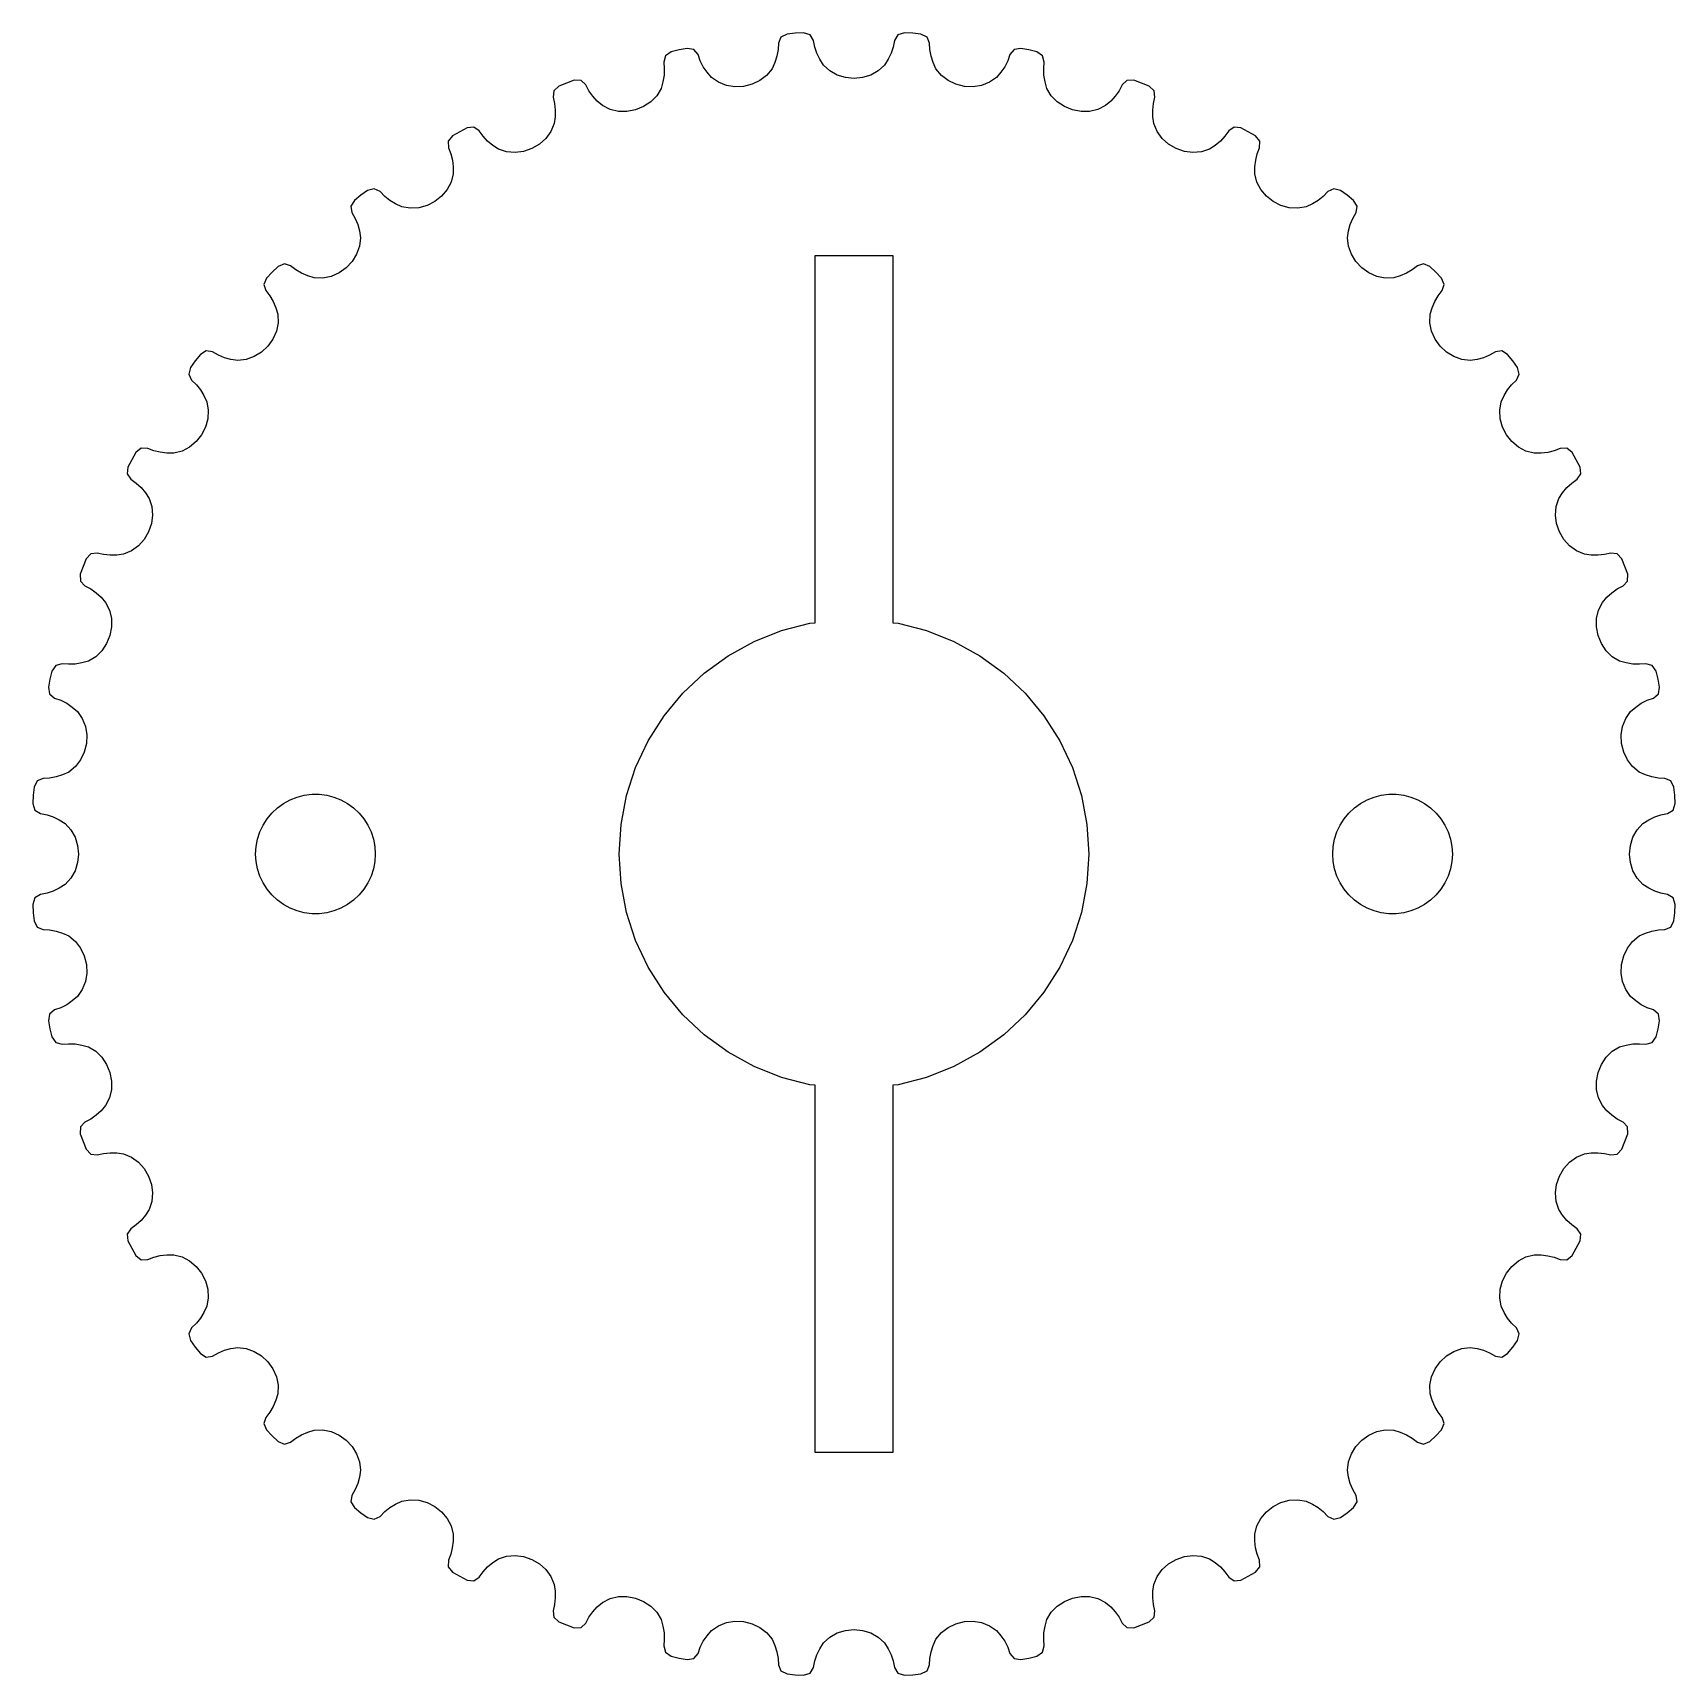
# Model space of a CAD drawing. Header units: metres. Extents: x -13.7 to 13.7, y -13.7 to 13.7.
import ezdxf

# ---------------------------------------------------------------- set-up
doc = ezdxf.new("R2010")
doc.units = ezdxf.units.M

msp = doc.modelspace()

# ---------------------------------------------------------------- linework, layer by layer
for p, q in [((-0.842632, 13.724), (-0.98103, 13.7166)), ((-0.734602, 13.6883), (-0.842632, 13.724)), ((0.842637, 13.724), (0.734741, 13.6883)), ((0.98103, 13.7166), (0.842637, 13.724)), ((-2.78719, 13.4644), (-2.92312, 13.4374)), ((-2.67517, 13.4444), (-2.78719, 13.4644)), ((-1.26328, 13.5532), (-1.27004, 13.4432)), ((-1.22079, 13.6535), (-1.26328, 13.5532)), ((-1.11907, 13.7042), (-1.22079, 13.6535)), ((-0.98103, 13.7166), (-1.11907, 13.7042)), ((-0.67839, 13.595), (-0.734602, 13.6883)), ((-0.656002, 13.4871), (-0.67839, 13.595)), ((-0.620396, 13.3825), (-0.656002, 13.4871)), ((0.656054, 13.4871), (0.620551, 13.3825)), ((0.67839, 13.595), (0.656054, 13.4871)), ((0.734741, 13.6883), (0.67839, 13.595)), ((1.11908, 13.7042), (0.98103, 13.7166)), ((1.22092, 13.6535), (1.11908, 13.7042)), ((1.26328, 13.5532), (1.22092, 13.6535)), ((1.27009, 13.4432), (1.26328, 13.5532)), ((2.78719, 13.4644), (2.67531, 13.4444)), ((2.92312, 13.4374), (2.78719, 13.4644)), ((-3.15146, 13.3408), (-3.17924, 13.2354)), ((-3.17924, 13.2354), (-3.17028, 13.1256)), ((-3.058, 13.4055), (-3.15146, 13.3408)), ((-2.92312, 13.4374), (-3.058, 13.4055)), ((-2.60626, 13.3601), (-2.67517, 13.4444)), ((-2.56874, 13.2565), (-2.60626, 13.3601)), ((-2.5186, 13.158), (-2.56874, 13.2565)), ((-1.32365, 13.228), (-1.36974, 13.1244)), ((-1.29029, 13.3346), (-1.32365, 13.228)), ((-1.27004, 13.4432), (-1.29029, 13.3346)), ((-0.572193, 13.2818), (-0.620396, 13.3825)), ((-0.512002, 13.1858), (-0.572193, 13.2818)), ((-0.406169, 13.0886), (-0.512002, 13.1858)), ((0.512002, 13.1858), (0.406169, 13.0886)), ((0.572367, 13.2818), (0.512002, 13.1858)), ((0.620551, 13.3825), (0.572367, 13.2818)), ((1.29044, 13.3345), (1.27009, 13.4432)), ((1.32382, 13.228), (1.29044, 13.3345)), ((1.36974, 13.1244), (1.32382, 13.228)), ((2.56879, 13.2565), (2.51876, 13.1579)), ((2.60626, 13.3601), (2.56879, 13.2565)), ((2.67531, 13.4444), (2.60626, 13.3601)), ((3.058, 13.4055), (2.92312, 13.4374)), ((3.1516, 13.3408), (3.058, 13.4055)), ((3.17924, 13.2354), (3.1516, 13.3408)), ((3.17033, 13.1256), (3.17924, 13.2354)), ((-4.675, 12.9307), (-4.8057, 12.8846)), ((-4.56129, 12.9269), (-4.675, 12.9307)), ((-4.48106, 12.8532), (-4.56129, 12.9269)), ((-3.19272, 12.905), (-3.2236, 12.7959)), ((-3.17486, 13.0152), (-3.19272, 12.905)), ((-3.17028, 13.1256), (-3.17486, 13.0152)), ((-2.45656, 13.0651), (-2.5186, 13.158)), ((-2.38332, 12.9787), (-2.45656, 13.0651)), ((-2.26474, 12.8976), (-2.38332, 12.9787)), ((-1.57391, 12.9258), (-1.70378, 12.864)), ((-1.46067, 13.0132), (-1.57391, 12.9258)), ((-1.36974, 13.1244), (-1.46067, 13.0132)), ((-0.281651, 13.0182), (-0.406169, 13.0886)), ((-0.144294, 12.9755), (-0.281651, 13.0182)), ((0, 12.9611), (-0.144294, 12.9755)), ((0.144294, 12.9755), (0, 12.9611)), ((0.281651, 13.0182), (0.144294, 12.9755)), ((0.406169, 13.0886), (0.281651, 13.0182)), ((1.46067, 13.0132), (1.36974, 13.1244)), ((1.57391, 12.9258), (1.46067, 13.0132)), ((1.70378, 12.864), (1.57391, 12.9258)), ((2.38332, 12.9787), (2.26474, 12.8976)), ((2.45673, 13.0651), (2.38332, 12.9787)), ((2.51876, 13.1579), (2.45673, 13.0651)), ((3.17501, 13.0152), (3.17033, 13.1256)), ((3.19289, 12.905), (3.17501, 13.0152)), ((3.2236, 12.7959), (3.19289, 12.905)), ((4.56142, 12.9268), (4.48106, 12.8532)), ((4.67501, 12.9307), (4.56142, 12.9268)), ((4.8057, 12.8846), (4.67501, 12.9307)), ((-5.01798, 12.7565), (-5.03048, 12.6483)), ((-5.03048, 12.6483), (-5.00598, 12.5408)), ((-4.93467, 12.8338), (-5.01798, 12.7565)), ((-4.8057, 12.8846), (-4.93467, 12.8338)), ((-4.42919, 12.756), (-4.48106, 12.8532)), ((-4.36554, 12.6656), (-4.42919, 12.756)), ((-4.29092, 12.5826), (-4.36554, 12.6656)), ((-3.29777, 12.6729), (-3.39742, 12.5703)), ((-3.2236, 12.7959), (-3.29777, 12.6729)), ((-2.13147, 12.8457), (-2.26474, 12.8976)), ((-1.98943, 12.8229), (-2.13147, 12.8457)), ((-1.84455, 12.8291), (-1.98943, 12.8229)), ((-1.70378, 12.864), (-1.84455, 12.8291)), ((1.84455, 12.8291), (1.70378, 12.864)), ((1.98943, 12.8229), (1.84455, 12.8291)), ((2.13147, 12.8457), (1.98943, 12.8229)), ((2.26474, 12.8976), (2.13147, 12.8457)), ((3.29777, 12.6729), (3.2236, 12.7959)), ((3.39742, 12.5703), (3.29777, 12.6729)), ((4.36569, 12.6655), (4.29109, 12.5825)), ((4.42924, 12.756), (4.36569, 12.6655)), ((4.48106, 12.8532), (4.42924, 12.756)), ((4.93468, 12.8338), (4.8057, 12.8846)), ((5.01811, 12.7565), (4.93468, 12.8338)), ((5.00603, 12.5408), (5.03048, 12.6483)), ((5.03048, 12.6483), (5.01811, 12.7565)), ((-5.00598, 12.5408), (-4.9948, 12.4309)), ((-4.9948, 12.4309), (-4.9968, 12.3193)), ((-4.20612, 12.5074), (-4.29092, 12.5826)), ((-4.0772, 12.444), (-4.20612, 12.5074)), ((-3.93791, 12.4116), (-4.0772, 12.444)), ((-3.79407, 12.4092), (-3.93791, 12.4116)), ((-3.65155, 12.436), (-3.79407, 12.4092)), ((-3.51717, 12.4905), (-3.65155, 12.436)), ((-3.39742, 12.5703), (-3.51717, 12.4905)), ((3.51717, 12.4905), (3.39742, 12.5703)), ((3.65155, 12.436), (3.51717, 12.4905)), ((3.79407, 12.4092), (3.65155, 12.436)), ((3.93791, 12.4116), (3.79407, 12.4092)), ((4.0772, 12.444), (3.93791, 12.4116)), ((4.20612, 12.5074), (4.0772, 12.444)), ((4.29109, 12.5825), (4.20612, 12.5074)), ((4.99494, 12.4308), (5.00603, 12.5408)), ((4.99696, 12.3192), (4.99494, 12.4308)), ((-6.46765, 12.1338), (-6.59046, 12.0695)), ((-6.35455, 12.1462), (-6.46765, 12.1338)), ((-6.26465, 12.0846), (-6.35455, 12.1462)), ((-6.19947, 11.9958), (-6.26465, 12.0846)), ((-5.01184, 12.2069), (-5.06774, 12.0745)), ((-4.9968, 12.3193), (-5.01184, 12.2069)), ((5.01184, 12.2069), (4.99696, 12.3192)), ((5.06774, 12.0745), (5.01184, 12.2069)), ((6.26465, 12.0846), (6.19951, 11.9958)), ((6.35467, 12.1461), (6.26465, 12.0846)), ((6.46765, 12.1338), (6.35467, 12.1461)), ((6.59046, 12.0695), (6.46765, 12.1338)), ((-6.71089, 12.0009), (-6.78235, 11.9126)), ((-6.78235, 11.9126), (-6.77931, 11.8036)), ((-6.77931, 11.8036), (-6.73977, 11.7008)), ((-6.59046, 12.0695), (-6.71089, 12.0009)), ((-6.12361, 11.9154), (-6.19947, 11.9958)), ((-6.03793, 11.8438), (-6.12361, 11.9154)), ((-5.9433, 11.7815), (-6.03793, 11.8438)), ((-5.25896, 11.8629), (-5.38422, 11.7898)), ((-5.15178, 11.9588), (-5.25896, 11.8629)), ((-5.06774, 12.0745), (-5.15178, 11.9588)), ((5.15178, 11.9588), (5.06774, 12.0745)), ((5.25896, 11.8629), (5.15178, 11.9588)), ((5.38422, 11.7898), (5.25896, 11.8629)), ((6.03809, 11.8438), (5.9433, 11.7815)), ((6.12375, 11.9153), (6.03809, 11.8438)), ((6.19951, 11.9958), (6.12375, 11.9153)), ((6.7109, 12.0009), (6.59046, 12.0695)), ((6.78247, 11.9125), (6.7109, 12.0009)), ((6.73982, 11.7007), (6.77931, 11.8036)), ((6.77931, 11.8036), (6.78247, 11.9125)), ((-6.73977, 11.7008), (-6.71306, 11.5935)), ((-6.71306, 11.5935), (-6.69916, 11.4828)), ((-5.80667, 11.7371), (-5.9433, 11.7815)), ((-5.66417, 11.7248), (-5.80667, 11.7371)), ((-5.52147, 11.743), (-5.66417, 11.7248)), ((-5.38422, 11.7898), (-5.52147, 11.743)), ((5.52147, 11.743), (5.38422, 11.7898)), ((5.66417, 11.7248), (5.52147, 11.743)), ((5.80667, 11.7371), (5.66417, 11.7248)), ((5.9433, 11.7815), (5.80667, 11.7371)), ((6.69931, 11.4827), (6.71319, 11.5935)), ((6.71319, 11.5935), (6.73982, 11.7007)), ((-6.69804, 11.3694), (-6.73454, 11.2304)), ((-6.69916, 11.4828), (-6.69804, 11.3694)), ((6.69804, 11.3694), (6.69931, 11.4827)), ((6.73454, 11.2304), (6.69804, 11.3694)), ((-8.24105, 11.0088), (-8.3505, 10.9237)), ((-8.12863, 11.0898), (-8.24105, 11.0088)), ((-8.01845, 11.1182), (-8.12863, 11.0898)), ((-7.92071, 11.0701), (-8.01845, 11.1182)), ((-7.84354, 10.9914), (-7.92071, 11.0701)), ((-7.75702, 10.9226), (-7.84354, 10.9914)), ((-6.89369, 10.9937), (-7.00728, 10.9035)), ((-6.80126, 11.1039), (-6.89369, 10.9937)), ((-6.73454, 11.2304), (-6.80126, 11.1039)), ((6.80126, 11.1039), (6.73454, 11.2304)), ((6.89369, 10.9937), (6.80126, 11.1039)), ((7.00728, 10.9035), (6.89369, 10.9937)), ((7.84359, 10.9914), (7.75715, 10.9225)), ((7.92071, 11.0701), (7.84359, 10.9914)), ((8.01856, 11.1181), (7.92071, 11.0701)), ((8.12863, 11.0898), (8.01856, 11.1181)), ((8.24105, 11.0088), (8.12863, 11.0898)), ((8.3505, 10.9237), (8.24105, 11.0088)), ((-8.3505, 10.9237), (-8.40866, 10.8261)), ((-8.40866, 10.8261), (-8.39014, 10.7187)), ((-8.39014, 10.7187), (-8.33636, 10.6225)), ((-7.66203, 10.864), (-7.75702, 10.9226)), ((-7.55949, 10.8158), (-7.66203, 10.864)), ((-7.41793, 10.7912), (-7.55949, 10.8158)), ((-7.27514, 10.7994), (-7.41793, 10.7912)), ((-7.13647, 10.8377), (-7.27514, 10.7994)), ((-7.00728, 10.9035), (-7.13647, 10.8377)), ((7.13647, 10.8377), (7.00728, 10.9035)), ((7.27514, 10.7994), (7.13647, 10.8377)), ((7.41793, 10.7912), (7.27514, 10.7994)), ((7.55949, 10.8158), (7.41793, 10.7912)), ((7.66217, 10.8639), (7.55949, 10.8158)), ((7.75715, 10.9225), (7.66217, 10.8639)), ((8.3364, 10.6225), (8.39014, 10.7187)), ((8.40876, 10.826), (8.3505, 10.9237)), ((8.39014, 10.7187), (8.40876, 10.826)), ((-8.33636, 10.6225), (-8.29467, 10.5202)), ((-8.29467, 10.5202), (-8.26514, 10.4125)), ((8.26527, 10.4124), (8.29478, 10.5201)), ((8.29478, 10.5201), (8.3364, 10.6225)), ((-8.26425, 10.1577), (-8.31228, 10.023)), ((-8.26514, 10.4125), (-8.2479, 10.3004)), ((-8.2479, 10.3004), (-8.26425, 10.1577)), ((8.2479, 10.3004), (8.26527, 10.4124)), ((8.26425, 10.1577), (8.2479, 10.3004)), ((8.31228, 10.023), (8.26425, 10.1577)), ((-8.38809, 9.90072), (-8.48769, 9.79532)), ((-8.31228, 10.023), (-8.38809, 9.90072)), ((-0.65, 3.86627), (-0.65, 10)), ((-0.65, 10), (0.65, 10)), ((0.65, 10), (0.65, 3.86627)), ((8.38809, 9.90072), (8.31228, 10.023)), ((8.48769, 9.79532), (8.38809, 9.90072)), ((-9.82011, 9.62414), (-9.86378, 9.51922)), ((-9.72387, 9.72387), (-9.82011, 9.62414)), ((-9.62414, 9.82011), (-9.72387, 9.72387)), ((-9.51911, 9.86387), (-9.62414, 9.82011)), ((-9.41553, 9.83016), (-9.51911, 9.86387)), ((-9.32795, 9.76328), (-9.41553, 9.83016)), ((-9.23251, 9.70752), (-9.32795, 9.76328)), ((-9.13014, 9.66298), (-9.23251, 9.70752)), ((-9.02179, 9.62985), (-9.13014, 9.66298)), ((-8.87818, 9.62573), (-9.02179, 9.62985)), ((-8.738, 9.65409), (-8.87818, 9.62573)), ((-8.60619, 9.71173), (-8.738, 9.65409)), ((-8.48769, 9.79532), (-8.60619, 9.71173)), ((8.60619, 9.71173), (8.48769, 9.79532)), ((8.738, 9.65409), (8.60619, 9.71173)), ((8.87818, 9.62573), (8.738, 9.65409)), ((9.02179, 9.62985), (8.87818, 9.62573)), ((9.13027, 9.66287), (9.02179, 9.62985)), ((9.23263, 9.70741), (9.13027, 9.66287)), ((9.32799, 9.76325), (9.23263, 9.70741)), ((9.41553, 9.83016), (9.32799, 9.76325)), ((9.51922, 9.86378), (9.41553, 9.83016)), ((9.62414, 9.82011), (9.51922, 9.86378)), ((9.72387, 9.72387), (9.62414, 9.82011)), ((9.82011, 9.62414), (9.72387, 9.72387)), ((9.86387, 9.51911), (9.82011, 9.62414)), ((-9.86378, 9.51922), (-9.83016, 9.41553)), ((-9.83016, 9.41553), (-9.76325, 9.32799)), ((9.76328, 9.32795), (9.83016, 9.41553)), ((9.83016, 9.41553), (9.86387, 9.51911)), ((-9.76325, 9.32799), (-9.70741, 9.23263)), ((-9.70741, 9.23263), (-9.66287, 9.13027)), ((-9.66287, 9.13027), (-9.62985, 9.02179)), ((9.62985, 9.02179), (9.66298, 9.13014)), ((9.66298, 9.13014), (9.70752, 9.23251)), ((9.70752, 9.23251), (9.76328, 9.32795)), ((-9.62573, 8.87818), (-9.65409, 8.738)), ((-9.62985, 9.02179), (-9.62573, 8.87818)), ((9.62573, 8.87818), (9.62985, 9.02179)), ((9.65409, 8.738), (9.62573, 8.87818)), ((-9.71173, 8.60619), (-9.79532, 8.48769)), ((-9.65409, 8.738), (-9.71173, 8.60619)), ((9.71173, 8.60619), (9.65409, 8.738)), ((9.79532, 8.48769), (9.71173, 8.60619)), ((-11.0088, 8.24105), (-11.0898, 8.12863)), ((-10.9237, 8.3505), (-11.0088, 8.24105)), ((-10.826, 8.40876), (-10.9237, 8.3505)), ((-10.7187, 8.39014), (-10.826, 8.40876)), ((-10.6225, 8.3364), (-10.7187, 8.39014)), ((-10.5201, 8.29478), (-10.6225, 8.3364)), ((-10.4124, 8.26527), (-10.5201, 8.29478)), ((-10.3004, 8.2479), (-10.4124, 8.26527)), ((-10.1577, 8.26425), (-10.3004, 8.2479)), ((-10.023, 8.31228), (-10.1577, 8.26425)), ((-9.90072, 8.38809), (-10.023, 8.31228)), ((-9.79532, 8.48769), (-9.90072, 8.38809)), ((9.90072, 8.38809), (9.79532, 8.48769)), ((10.023, 8.31228), (9.90072, 8.38809)), ((10.1577, 8.26425), (10.023, 8.31228)), ((10.3004, 8.2479), (10.1577, 8.26425)), ((10.4125, 8.26514), (10.3004, 8.2479)), ((10.5202, 8.29467), (10.4125, 8.26514)), ((10.6225, 8.33636), (10.5202, 8.29467)), ((10.7187, 8.39014), (10.6225, 8.33636)), ((10.8261, 8.40866), (10.7187, 8.39014)), ((10.9237, 8.3505), (10.8261, 8.40866)), ((11.0088, 8.24105), (10.9237, 8.3505)), ((11.0898, 8.12863), (11.0088, 8.24105)), ((-11.0898, 8.12863), (-11.1181, 8.01856)), ((-11.1181, 8.01856), (-11.0701, 7.92071)), ((11.0701, 7.92071), (11.1182, 8.01845)), ((11.1182, 8.01845), (11.0898, 8.12863)), ((-11.0701, 7.92071), (-10.9914, 7.84359)), ((-10.9914, 7.84359), (-10.9225, 7.75715)), ((-10.9225, 7.75715), (-10.8639, 7.66217)), ((10.864, 7.66203), (10.9226, 7.75702)), ((10.9226, 7.75702), (10.9914, 7.84354)), ((10.9914, 7.84354), (11.0701, 7.92071)), ((-10.8639, 7.66217), (-10.8158, 7.55949)), ((-10.8158, 7.55949), (-10.7912, 7.41793)), ((-10.7912, 7.41793), (-10.7994, 7.27514)), ((10.7912, 7.41793), (10.8158, 7.55949)), ((10.7994, 7.27514), (10.7912, 7.41793)), ((10.8158, 7.55949), (10.864, 7.66203)), ((-10.7994, 7.27514), (-10.8377, 7.13647)), ((10.8377, 7.13647), (10.7994, 7.27514)), ((-10.9937, 6.89369), (-11.1039, 6.80126)), ((-10.9035, 7.00728), (-10.9937, 6.89369)), ((-10.8377, 7.13647), (-10.9035, 7.00728)), ((10.9035, 7.00728), (10.8377, 7.13647)), ((10.9937, 6.89369), (10.9035, 7.00728)), ((11.1039, 6.80126), (10.9937, 6.89369)), ((-12.0695, 6.59046), (-12.1338, 6.46765)), ((-12.0009, 6.7109), (-12.0695, 6.59046)), ((-11.9125, 6.78247), (-12.0009, 6.7109)), ((-11.8036, 6.77931), (-11.9125, 6.78247)), ((-11.7007, 6.73982), (-11.8036, 6.77931)), ((-11.5935, 6.71319), (-11.7007, 6.73982)), ((-11.4827, 6.69931), (-11.5935, 6.71319)), ((-11.3694, 6.69804), (-11.4827, 6.69931)), ((-11.2304, 6.73454), (-11.3694, 6.69804)), ((-11.1039, 6.80126), (-11.2304, 6.73454)), ((11.2304, 6.73454), (11.1039, 6.80126)), ((11.3694, 6.69804), (11.2304, 6.73454)), ((11.4828, 6.69916), (11.3694, 6.69804)), ((11.5935, 6.71306), (11.4828, 6.69916)), ((11.7008, 6.73977), (11.5935, 6.71306)), ((11.8036, 6.77931), (11.7008, 6.73977)), ((11.9126, 6.78235), (11.8036, 6.77931)), ((12.0009, 6.71089), (11.9126, 6.78235)), ((12.0695, 6.59046), (12.0009, 6.71089)), ((12.1338, 6.46765), (12.0695, 6.59046)), ((-12.1338, 6.46765), (-12.1461, 6.35467)), ((-12.1461, 6.35467), (-12.0846, 6.26465)), ((12.0846, 6.26465), (12.1462, 6.35455)), ((12.1462, 6.35455), (12.1338, 6.46765)), ((-12.0846, 6.26465), (-11.9958, 6.19951)), ((-11.9958, 6.19951), (-11.9153, 6.12375)), ((-11.9153, 6.12375), (-11.8438, 6.03809)), ((11.8438, 6.03793), (11.9154, 6.12361)), ((11.9154, 6.12361), (11.9958, 6.19947)), ((11.9958, 6.19947), (12.0846, 6.26465)), ((-11.8438, 6.03809), (-11.7815, 5.9433)), ((-11.7815, 5.9433), (-11.7371, 5.80667)), ((-11.7371, 5.80667), (-11.7248, 5.66417)), ((11.7248, 5.66417), (11.7371, 5.80667)), ((11.7371, 5.80667), (11.7815, 5.9433)), ((11.7815, 5.9433), (11.8438, 6.03793)), ((-11.743, 5.52147), (-11.7898, 5.38422)), ((-11.7248, 5.66417), (-11.743, 5.52147)), ((11.743, 5.52147), (11.7248, 5.66417)), ((11.7898, 5.38422), (11.743, 5.52147)), ((-11.8629, 5.25896), (-11.9588, 5.15178)), ((-11.7898, 5.38422), (-11.8629, 5.25896)), ((11.8629, 5.25896), (11.7898, 5.38422)), ((11.9588, 5.15178), (11.8629, 5.25896)), ((-12.7565, 5.01811), (-12.8338, 4.93468)), ((-12.6483, 5.03048), (-12.7565, 5.01811)), ((-12.5408, 5.00603), (-12.6483, 5.03048)), ((-12.4308, 4.99494), (-12.5408, 5.00603)), ((-12.3192, 4.99696), (-12.4308, 4.99494)), ((-12.2069, 5.01184), (-12.3192, 4.99696)), ((-12.0745, 5.06774), (-12.2069, 5.01184)), ((-11.9588, 5.15178), (-12.0745, 5.06774)), ((12.0745, 5.06774), (11.9588, 5.15178)), ((12.2069, 5.01184), (12.0745, 5.06774)), ((12.3193, 4.9968), (12.2069, 5.01184)), ((12.4309, 4.9948), (12.3193, 4.9968)), ((12.5408, 5.00598), (12.4309, 4.9948)), ((12.6483, 5.03048), (12.5408, 5.00598)), ((12.7565, 5.01798), (12.6483, 5.03048)), ((12.8338, 4.93467), (12.7565, 5.01798)), ((-12.8846, 4.8057), (-12.9307, 4.67501)), ((-12.9307, 4.67501), (-12.9268, 4.56142)), ((-12.8338, 4.93468), (-12.8846, 4.8057)), ((12.8846, 4.8057), (12.8338, 4.93467)), ((12.9307, 4.675), (12.8846, 4.8057)), ((12.9269, 4.56129), (12.9307, 4.675)), ((-12.9268, 4.56142), (-12.8532, 4.48106)), ((-12.8532, 4.48106), (-12.756, 4.42924)), ((-12.756, 4.42924), (-12.6655, 4.36569)), ((12.6656, 4.36554), (12.756, 4.42919)), ((12.756, 4.42919), (12.8532, 4.48106)), ((12.8532, 4.48106), (12.9269, 4.56129)), ((-12.6655, 4.36569), (-12.5825, 4.29109)), ((-12.5825, 4.29109), (-12.5074, 4.20612)), ((-12.5074, 4.20612), (-12.444, 4.0772)), ((12.444, 4.0772), (12.5074, 4.20612)), ((12.5074, 4.20612), (12.5826, 4.29092)), ((12.5826, 4.29092), (12.6656, 4.36554)), ((-12.444, 4.0772), (-12.4116, 3.93791)), ((-12.4116, 3.93791), (-12.4092, 3.79407)), ((-1.21289, 3.7329), (-0.735471, 3.85548)), ((-0.735471, 3.85548), (-0.65, 3.86627)), ((0.65, 3.86627), (0.735471, 3.85548)), ((0.735471, 3.85548), (1.21289, 3.7329)), ((12.4092, 3.79407), (12.4116, 3.93791)), ((12.4116, 3.93791), (12.444, 4.0772)), ((-12.436, 3.65155), (-12.4905, 3.51717)), ((-12.4092, 3.79407), (-12.436, 3.65155)), ((-1.67118, 3.55145), (-1.21289, 3.7329)), ((1.21289, 3.7329), (1.67118, 3.55145)), ((12.436, 3.65155), (12.4092, 3.79407)), ((12.4905, 3.51717), (12.436, 3.65155)), ((-12.6729, 3.29777), (-12.7959, 3.2236)), ((-12.5703, 3.39742), (-12.6729, 3.29777)), ((-12.4905, 3.51717), (-12.5703, 3.39742)), ((-2.50189, 3.02426), (-2.10312, 3.31399)), ((-2.10312, 3.31399), (-1.67118, 3.55145)), ((1.67118, 3.55145), (2.10312, 3.31399)), ((2.10312, 3.31399), (2.50189, 3.02426)), ((12.5703, 3.39742), (12.4905, 3.51717)), ((12.6729, 3.29777), (12.5703, 3.39742)), ((12.7959, 3.2236), (12.6729, 3.29777)), ((-13.4055, 3.058), (-13.4374, 2.92312)), ((-13.3408, 3.1516), (-13.4055, 3.058)), ((-13.2354, 3.17924), (-13.3408, 3.1516)), ((-13.1256, 3.17033), (-13.2354, 3.17924)), ((-13.0152, 3.17501), (-13.1256, 3.17033)), ((-12.905, 3.19289), (-13.0152, 3.17501)), ((-12.7959, 3.2236), (-12.905, 3.19289)), ((-2.8612, 2.68685), (-2.50189, 3.02426)), ((2.50189, 3.02426), (2.8612, 2.68685)), ((12.905, 3.19272), (12.7959, 3.2236)), ((13.0152, 3.17486), (12.905, 3.19272)), ((13.1256, 3.17028), (13.0152, 3.17486)), ((13.2354, 3.17924), (13.1256, 3.17028)), ((13.3408, 3.15146), (13.2354, 3.17924)), ((13.4055, 3.058), (13.3408, 3.15146)), ((13.4374, 2.92312), (13.4055, 3.058)), ((-13.4374, 2.92312), (-13.4644, 2.78719)), ((-13.4644, 2.78719), (-13.4444, 2.67531)), ((13.4644, 2.78719), (13.4374, 2.92312)), ((13.4444, 2.67517), (13.4644, 2.78719)), ((-13.4444, 2.67531), (-13.3601, 2.60626)), ((-13.3601, 2.60626), (-13.2565, 2.56879)), ((-13.2565, 2.56879), (-13.1579, 2.51876)), ((-13.1579, 2.51876), (-13.0651, 2.45673)), ((-3.17539, 2.30706), (-2.8612, 2.68685)), ((2.8612, 2.68685), (3.17539, 2.30706)), ((13.0651, 2.45656), (13.158, 2.5186)), ((13.158, 2.5186), (13.2565, 2.56874)), ((13.2565, 2.56874), (13.3601, 2.60626)), ((13.3601, 2.60626), (13.4444, 2.67517)), ((-13.0651, 2.45673), (-12.9787, 2.38332)), ((-12.9787, 2.38332), (-12.8976, 2.26474)), ((-12.8976, 2.26474), (-12.8457, 2.13147)), ((-3.4395, 1.89088), (-3.17539, 2.30706)), ((3.17539, 2.30706), (3.4395, 1.89088)), ((12.8457, 2.13147), (12.8976, 2.26474)), ((12.8976, 2.26474), (12.9787, 2.38332)), ((12.9787, 2.38332), (13.0651, 2.45656)), ((-12.8457, 2.13147), (-12.8229, 1.98943)), ((-12.8229, 1.98943), (-12.8291, 1.84455)), ((12.8229, 1.98943), (12.8457, 2.13147)), ((12.8291, 1.84455), (12.8229, 1.98943)), ((-12.864, 1.70378), (-12.9258, 1.57391)), ((-12.8291, 1.84455), (-12.864, 1.70378)), ((-3.64937, 1.44489), (-3.4395, 1.89088)), ((3.4395, 1.89088), (3.64937, 1.44489)), ((12.864, 1.70378), (12.8291, 1.84455)), ((12.9258, 1.57391), (12.864, 1.70378)), ((-13.0132, 1.46067), (-13.1244, 1.36974)), ((-12.9258, 1.57391), (-13.0132, 1.46067)), ((-3.80169, 0.976108), (-3.64937, 1.44489)), ((3.64937, 1.44489), (3.80169, 0.976108)), ((13.0132, 1.46067), (12.9258, 1.57391)), ((13.1244, 1.36974), (13.0132, 1.46067)), ((-13.7042, 1.11908), (-13.7166, 0.98103)), ((-13.6535, 1.22092), (-13.7042, 1.11908)), ((-13.5532, 1.26328), (-13.6535, 1.22092)), ((-13.4432, 1.27009), (-13.5532, 1.26328)), ((-13.3345, 1.29044), (-13.4432, 1.27009)), ((-13.228, 1.32382), (-13.3345, 1.29044)), ((-13.1244, 1.36974), (-13.228, 1.32382)), ((13.228, 1.32365), (13.1244, 1.36974)), ((13.3346, 1.29029), (13.228, 1.32365)), ((13.4432, 1.27004), (13.3346, 1.29029)), ((13.5532, 1.26328), (13.4432, 1.27004)), ((13.6535, 1.22079), (13.5532, 1.26328)), ((13.7042, 1.11907), (13.6535, 1.22079)), ((13.7166, 0.98103), (13.7042, 1.11907)), ((-13.7166, 0.98103), (-13.724, 0.842637)), ((-13.724, 0.842637), (-13.6883, 0.734741)), ((-9.63742, 0.770513), (-9.53583, 0.844327)), ((-9.53583, 0.844327), (-9.42578, 0.904826)), ((-9.42578, 0.904826), (-9.30902, 0.951056)), ((-9.30902, 0.951056), (-9.18738, 0.982286)), ((-9.18738, 0.982286), (-9.06279, 0.998026)), ((-9.06279, 0.998026), (-8.93721, 0.998026)), ((-8.93721, 0.998026), (-8.81262, 0.982286)), ((-8.81262, 0.982286), (-8.69098, 0.951056)), ((-8.69098, 0.951056), (-8.57422, 0.904826)), ((-8.57422, 0.904826), (-8.46417, 0.844327)), ((-8.46417, 0.844327), (-8.36258, 0.770513)), ((-3.89405, 0.491933), (-3.80169, 0.976108)), ((3.80169, 0.976108), (3.89405, 0.491933)), ((8.36258, 0.770513), (8.46417, 0.844327)), ((8.46417, 0.844327), (8.57422, 0.904826)), ((8.57422, 0.904826), (8.69098, 0.951056)), ((8.69098, 0.951056), (8.81262, 0.982286)), ((8.81262, 0.982286), (8.93721, 0.998026)), ((8.93721, 0.998026), (9.06279, 0.998026)), ((9.06279, 0.998026), (9.18738, 0.982286)), ((9.18738, 0.982286), (9.30902, 0.951056)), ((9.30902, 0.951056), (9.42578, 0.904826)), ((9.42578, 0.904826), (9.53583, 0.844327)), ((9.53583, 0.844327), (9.63742, 0.770513)), ((13.6883, 0.734602), (13.724, 0.842632)), ((13.724, 0.842632), (13.7166, 0.98103)), ((-13.6883, 0.734741), (-13.595, 0.67839)), ((-13.595, 0.67839), (-13.4871, 0.656054)), ((-13.4871, 0.656054), (-13.3825, 0.620551)), ((-13.3825, 0.620551), (-13.2818, 0.572367)), ((-13.2818, 0.572367), (-13.1858, 0.512002)), ((-9.87631, 0.481753), (-9.80902, 0.587785)), ((-9.80902, 0.587785), (-9.72897, 0.684546)), ((-9.72897, 0.684546), (-9.63742, 0.770513)), ((-8.36258, 0.770513), (-8.27103, 0.684546)), ((-8.27103, 0.684546), (-8.19098, 0.587785)), ((-8.19098, 0.587785), (-8.12369, 0.481753)), ((8.12369, 0.481753), (8.19098, 0.587785)), ((8.19098, 0.587785), (8.27103, 0.684546)), ((8.27103, 0.684546), (8.36258, 0.770513)), ((9.63742, 0.770513), (9.72897, 0.684546)), ((9.72897, 0.684546), (9.80902, 0.587785)), ((9.80902, 0.587785), (9.87631, 0.481753)), ((13.1858, 0.512002), (13.2818, 0.572193)), ((13.2818, 0.572193), (13.3825, 0.620396)), ((13.3825, 0.620396), (13.4871, 0.656002)), ((13.4871, 0.656002), (13.595, 0.67839)), ((13.595, 0.67839), (13.6883, 0.734602)), ((-13.1858, 0.512002), (-13.0886, 0.406169)), ((-13.0886, 0.406169), (-13.0182, 0.281651)), ((-13.0182, 0.281651), (-12.9755, 0.144294)), ((-9.96858, 0.24869), (-9.92978, 0.368124)), ((-9.92978, 0.368124), (-9.87631, 0.481753)), ((-8.12369, 0.481753), (-8.07022, 0.368124)), ((-8.07022, 0.368124), (-8.03142, 0.24869)), ((-3.925, 0), (-3.89405, 0.491933)), ((3.89405, 0.491933), (3.925, 0)), ((8.03142, 0.24869), (8.07022, 0.368124)), ((8.07022, 0.368124), (8.12369, 0.481753)), ((9.87631, 0.481753), (9.92978, 0.368124)), ((9.92978, 0.368124), (9.96858, 0.24869)), ((12.9755, 0.144294), (13.0182, 0.281651)), ((13.0182, 0.281651), (13.0886, 0.406169)), ((13.0886, 0.406169), (13.1858, 0.512002)), ((-12.9755, 0.144294), (-12.9611, 0)), ((-12.9611, 0), (-12.9755, -0.144294)), ((-10, 0), (-9.99211, 0.125333)), ((-9.99211, -0.125333), (-10, 0)), ((-9.99211, 0.125333), (-9.96858, 0.24869)), ((-8.03142, 0.24869), (-8.00788, 0.125333)), ((-8.00788, 0.125333), (-8, 0)), ((-8, 0), (-8.00788, -0.125333)), ((-3.89405, -0.491933), (-3.925, 0)), ((3.925, 0), (3.89405, -0.491933)), ((8, 0), (8.00788, 0.125333)), ((8.00788, -0.125333), (8, 0)), ((8.00788, 0.125333), (8.03142, 0.24869)), ((9.96858, 0.24869), (9.99211, 0.125333)), ((9.99211, 0.125333), (10, 0)), ((10, 0), (9.99211, -0.125333)), ((12.9611, 0), (12.9755, 0.144294)), ((12.9755, -0.144294), (12.9611, 0)), ((-12.9755, -0.144294), (-13.0182, -0.281651)), ((-9.96858, -0.24869), (-9.99211, -0.125333)), ((-9.92978, -0.368124), (-9.96858, -0.24869)), ((-8.03142, -0.24869), (-8.07022, -0.368124)), ((-8.00788, -0.125333), (-8.03142, -0.24869)), ((8.03142, -0.24869), (8.00788, -0.125333)), ((8.07022, -0.368124), (8.03142, -0.24869)), ((9.96858, -0.24869), (9.92978, -0.368124)), ((9.99211, -0.125333), (9.96858, -0.24869)), ((13.0182, -0.281651), (12.9755, -0.144294)), ((-13.1858, -0.512002), (-13.2818, -0.572193)), ((-13.0886, -0.406169), (-13.1858, -0.512002)), ((-13.0182, -0.281651), (-13.0886, -0.406169)), ((-9.87631, -0.481753), (-9.92978, -0.368124)), ((-9.80902, -0.587785), (-9.87631, -0.481753)), ((-8.12369, -0.481753), (-8.19098, -0.587785)), ((-8.07022, -0.368124), (-8.12369, -0.481753)), ((-3.80169, -0.976108), (-3.89405, -0.491933)), ((3.89405, -0.491933), (3.80169, -0.976108)), ((8.12369, -0.481753), (8.07022, -0.368124)), ((8.19098, -0.587785), (8.12369, -0.481753)), ((9.87631, -0.481753), (9.80902, -0.587785)), ((9.92978, -0.368124), (9.87631, -0.481753)), ((13.0886, -0.406169), (13.0182, -0.281651)), ((13.1858, -0.512002), (13.0886, -0.406169)), ((13.2818, -0.572367), (13.1858, -0.512002)), ((-13.6883, -0.734602), (-13.724, -0.842632)), ((-13.595, -0.67839), (-13.6883, -0.734602)), ((-13.4871, -0.656002), (-13.595, -0.67839)), ((-13.3825, -0.620396), (-13.4871, -0.656002)), ((-13.2818, -0.572193), (-13.3825, -0.620396)), ((-9.72897, -0.684546), (-9.80902, -0.587785)), ((-9.63742, -0.770513), (-9.72897, -0.684546)), ((-9.53583, -0.844327), (-9.63742, -0.770513)), ((-8.36258, -0.770513), (-8.46417, -0.844327)), ((-8.27103, -0.684546), (-8.36258, -0.770513)), ((-8.19098, -0.587785), (-8.27103, -0.684546)), ((8.27103, -0.684546), (8.19098, -0.587785)), ((8.36258, -0.770513), (8.27103, -0.684546)), ((8.46417, -0.844327), (8.36258, -0.770513)), ((9.63742, -0.770513), (9.53583, -0.844327)), ((9.72897, -0.684546), (9.63742, -0.770513)), ((9.80902, -0.587785), (9.72897, -0.684546)), ((13.3825, -0.620551), (13.2818, -0.572367)), ((13.4871, -0.656054), (13.3825, -0.620551)), ((13.595, -0.67839), (13.4871, -0.656054)), ((13.6883, -0.734741), (13.595, -0.67839)), ((13.724, -0.842637), (13.6883, -0.734741)), ((-13.724, -0.842632), (-13.7166, -0.98103)), ((-13.7166, -0.98103), (-13.7042, -1.11907)), ((-9.42578, -0.904826), (-9.53583, -0.844327)), ((-9.30902, -0.951056), (-9.42578, -0.904826)), ((-9.18738, -0.982286), (-9.30902, -0.951056)), ((-9.06279, -0.998026), (-9.18738, -0.982286)), ((-8.93721, -0.998026), (-9.06279, -0.998026)), ((-8.81262, -0.982286), (-8.93721, -0.998026)), ((-8.69098, -0.951056), (-8.81262, -0.982286)), ((-8.57422, -0.904826), (-8.69098, -0.951056)), ((-8.46417, -0.844327), (-8.57422, -0.904826)), ((-3.64937, -1.44489), (-3.80169, -0.976108)), ((3.80169, -0.976108), (3.64937, -1.44489)), ((8.57422, -0.904826), (8.46417, -0.844327)), ((8.69098, -0.951056), (8.57422, -0.904826)), ((8.81262, -0.982286), (8.69098, -0.951056)), ((8.93721, -0.998026), (8.81262, -0.982286)), ((9.06279, -0.998026), (8.93721, -0.998026)), ((9.18738, -0.982286), (9.06279, -0.998026)), ((9.30902, -0.951056), (9.18738, -0.982286)), ((9.42578, -0.904826), (9.30902, -0.951056)), ((9.53583, -0.844327), (9.42578, -0.904826)), ((13.7042, -1.11908), (13.7166, -0.98103)), ((13.7166, -0.98103), (13.724, -0.842637)), ((-13.7042, -1.11907), (-13.6535, -1.22079)), ((-13.6535, -1.22079), (-13.5532, -1.26328)), ((-13.5532, -1.26328), (-13.4432, -1.27004)), ((-13.4432, -1.27004), (-13.3346, -1.29029)), ((-13.3346, -1.29029), (-13.228, -1.32365)), ((-13.228, -1.32365), (-13.1244, -1.36974)), ((-13.1244, -1.36974), (-13.0132, -1.46067)), ((13.0132, -1.46067), (13.1244, -1.36974)), ((13.1244, -1.36974), (13.228, -1.32382)), ((13.228, -1.32382), (13.3345, -1.29044)), ((13.3345, -1.29044), (13.4432, -1.27009)), ((13.4432, -1.27009), (13.5532, -1.26328)), ((13.5532, -1.26328), (13.6535, -1.22092)), ((13.6535, -1.22092), (13.7042, -1.11908)), ((-13.0132, -1.46067), (-12.9258, -1.57391)), ((-12.9258, -1.57391), (-12.864, -1.70378)), ((-3.4395, -1.89088), (-3.64937, -1.44489)), ((3.64937, -1.44489), (3.4395, -1.89088)), ((12.864, -1.70378), (12.9258, -1.57391)), ((12.9258, -1.57391), (13.0132, -1.46067)), ((-12.864, -1.70378), (-12.8291, -1.84455)), ((-12.8291, -1.84455), (-12.8229, -1.98943)), ((-3.17539, -2.30706), (-3.4395, -1.89088)), ((3.4395, -1.89088), (3.17539, -2.30706)), ((12.8229, -1.98943), (12.8291, -1.84455)), ((12.8291, -1.84455), (12.864, -1.70378)), ((-12.8457, -2.13147), (-12.8976, -2.26474)), ((-12.8229, -1.98943), (-12.8457, -2.13147)), ((12.8457, -2.13147), (12.8229, -1.98943)), ((12.8976, -2.26474), (12.8457, -2.13147)), ((-13.0651, -2.45656), (-13.158, -2.5186)), ((-12.9787, -2.38332), (-13.0651, -2.45656)), ((-12.8976, -2.26474), (-12.9787, -2.38332)), ((-2.8612, -2.68685), (-3.17539, -2.30706)), ((3.17539, -2.30706), (2.8612, -2.68685)), ((12.9787, -2.38332), (12.8976, -2.26474)), ((13.0651, -2.45673), (12.9787, -2.38332)), ((13.1579, -2.51876), (13.0651, -2.45673)), ((-13.4444, -2.67517), (-13.4644, -2.78719)), ((-13.3601, -2.60626), (-13.4444, -2.67517)), ((-13.2565, -2.56874), (-13.3601, -2.60626)), ((-13.158, -2.5186), (-13.2565, -2.56874)), ((-2.50189, -3.02426), (-2.8612, -2.68685)), ((2.8612, -2.68685), (2.50189, -3.02426)), ((13.2565, -2.56879), (13.1579, -2.51876)), ((13.3601, -2.60626), (13.2565, -2.56879)), ((13.4444, -2.67531), (13.3601, -2.60626)), ((13.4644, -2.78719), (13.4444, -2.67531)), ((-13.4644, -2.78719), (-13.4374, -2.92312)), ((-13.4374, -2.92312), (-13.4055, -3.058)), ((13.4055, -3.058), (13.4374, -2.92312)), ((13.4374, -2.92312), (13.4644, -2.78719)), ((-13.4055, -3.058), (-13.3408, -3.15146)), ((-13.3408, -3.15146), (-13.2354, -3.17924)), ((-13.2354, -3.17924), (-13.1256, -3.17028)), ((-13.1256, -3.17028), (-13.0152, -3.17486)), ((-13.0152, -3.17486), (-12.905, -3.19272)), ((-12.905, -3.19272), (-12.7959, -3.2236)), ((-12.7959, -3.2236), (-12.6729, -3.29777)), ((-2.10312, -3.31399), (-2.50189, -3.02426)), ((2.50189, -3.02426), (2.10312, -3.31399)), ((12.6729, -3.29777), (12.7959, -3.2236)), ((12.7959, -3.2236), (12.905, -3.19289)), ((12.905, -3.19289), (13.0152, -3.17501)), ((13.0152, -3.17501), (13.1256, -3.17033)), ((13.1256, -3.17033), (13.2354, -3.17924)), ((13.2354, -3.17924), (13.3408, -3.1516)), ((13.3408, -3.1516), (13.4055, -3.058)), ((-12.6729, -3.29777), (-12.5703, -3.39742)), ((-12.5703, -3.39742), (-12.4905, -3.51717)), ((-12.4905, -3.51717), (-12.436, -3.65155)), ((-1.67118, -3.55145), (-2.10312, -3.31399)), ((-1.21289, -3.7329), (-1.67118, -3.55145)), ((1.67118, -3.55145), (1.21289, -3.7329)), ((2.10312, -3.31399), (1.67118, -3.55145)), ((12.436, -3.65155), (12.4905, -3.51717)), ((12.4905, -3.51717), (12.5703, -3.39742)), ((12.5703, -3.39742), (12.6729, -3.29777)), ((-12.436, -3.65155), (-12.4092, -3.79407)), ((-12.4092, -3.79407), (-12.4116, -3.93791)), ((-0.735471, -3.85548), (-1.21289, -3.7329)), ((1.21289, -3.7329), (0.735471, -3.85548)), ((12.4092, -3.79407), (12.436, -3.65155)), ((12.4116, -3.93791), (12.4092, -3.79407)), ((-12.444, -4.0772), (-12.5074, -4.20612)), ((-12.4116, -3.93791), (-12.444, -4.0772)), ((-0.65, -3.86627), (-0.735471, -3.85548)), ((-0.65, -10), (-0.65, -3.86627)), ((0.735471, -3.85548), (0.65, -3.86627)), ((0.65, -3.86627), (0.65, -10)), ((12.444, -4.0772), (12.4116, -3.93791)), ((12.5074, -4.20612), (12.444, -4.0772)), ((-12.6656, -4.36554), (-12.756, -4.42919)), ((-12.5826, -4.29092), (-12.6656, -4.36554)), ((-12.5074, -4.20612), (-12.5826, -4.29092)), ((12.5825, -4.29109), (12.5074, -4.20612)), ((12.6655, -4.36569), (12.5825, -4.29109)), ((12.756, -4.42924), (12.6655, -4.36569)), ((-12.9269, -4.56129), (-12.9307, -4.675)), ((-12.8532, -4.48106), (-12.9269, -4.56129)), ((-12.756, -4.42919), (-12.8532, -4.48106)), ((12.8532, -4.48106), (12.756, -4.42924)), ((12.9268, -4.56142), (12.8532, -4.48106)), ((12.9307, -4.67501), (12.9268, -4.56142)), ((-12.9307, -4.675), (-12.8846, -4.8057)), ((-12.8846, -4.8057), (-12.8338, -4.93467)), ((-12.8338, -4.93467), (-12.7565, -5.01798)), ((12.7565, -5.01811), (12.8338, -4.93468)), ((12.8338, -4.93468), (12.8846, -4.8057)), ((12.8846, -4.8057), (12.9307, -4.67501)), ((-12.7565, -5.01798), (-12.6483, -5.03048)), ((-12.6483, -5.03048), (-12.5408, -5.00598)), ((-12.5408, -5.00598), (-12.4309, -4.9948)), ((-12.4309, -4.9948), (-12.3193, -4.9968)), ((-12.3193, -4.9968), (-12.2069, -5.01184)), ((-12.2069, -5.01184), (-12.0745, -5.06774)), ((-12.0745, -5.06774), (-11.9588, -5.15178)), ((-11.9588, -5.15178), (-11.8629, -5.25896)), ((11.8629, -5.25896), (11.9588, -5.15178)), ((11.9588, -5.15178), (12.0745, -5.06774)), ((12.0745, -5.06774), (12.2069, -5.01184)), ((12.2069, -5.01184), (12.3192, -4.99696)), ((12.3192, -4.99696), (12.4308, -4.99494)), ((12.4308, -4.99494), (12.5408, -5.00603)), ((12.5408, -5.00603), (12.6483, -5.03048)), ((12.6483, -5.03048), (12.7565, -5.01811)), ((-11.8629, -5.25896), (-11.7898, -5.38422)), ((-11.7898, -5.38422), (-11.743, -5.52147)), ((11.743, -5.52147), (11.7898, -5.38422)), ((11.7898, -5.38422), (11.8629, -5.25896)), ((-11.743, -5.52147), (-11.7248, -5.66417)), ((-11.7248, -5.66417), (-11.7371, -5.80667)), ((11.7248, -5.66417), (11.743, -5.52147)), ((11.7371, -5.80667), (11.7248, -5.66417)), ((-11.8438, -6.03793), (-11.9154, -6.12361)), ((-11.7815, -5.9433), (-11.8438, -6.03793)), ((-11.7371, -5.80667), (-11.7815, -5.9433)), ((11.7815, -5.9433), (11.7371, -5.80667)), ((11.8438, -6.03809), (11.7815, -5.9433)), ((11.9153, -6.12375), (11.8438, -6.03809)), ((-12.0846, -6.26465), (-12.1462, -6.35455)), ((-11.9958, -6.19947), (-12.0846, -6.26465)), ((-11.9154, -6.12361), (-11.9958, -6.19947)), ((11.9958, -6.19951), (11.9153, -6.12375)), ((12.0846, -6.26465), (11.9958, -6.19951)), ((12.1461, -6.35467), (12.0846, -6.26465)), ((-12.1462, -6.35455), (-12.1338, -6.46765)), ((-12.1338, -6.46765), (-12.0695, -6.59046)), ((12.0695, -6.59046), (12.1338, -6.46765)), ((12.1338, -6.46765), (12.1461, -6.35467)), ((-12.0695, -6.59046), (-12.0009, -6.71089)), ((-12.0009, -6.71089), (-11.9126, -6.78235)), ((-11.9126, -6.78235), (-11.8036, -6.77931)), ((-11.8036, -6.77931), (-11.7008, -6.73977)), ((-11.7008, -6.73977), (-11.5935, -6.71306)), ((-11.5935, -6.71306), (-11.4828, -6.69916)), ((-11.4828, -6.69916), (-11.3694, -6.69804)), ((-11.3694, -6.69804), (-11.2304, -6.73454)), ((-11.2304, -6.73454), (-11.1039, -6.80126)), ((-11.1039, -6.80126), (-10.9937, -6.89369)), ((10.9937, -6.89369), (11.1039, -6.80126)), ((11.1039, -6.80126), (11.2304, -6.73454)), ((11.2304, -6.73454), (11.3694, -6.69804)), ((11.3694, -6.69804), (11.4827, -6.69931)), ((11.4827, -6.69931), (11.5935, -6.71319)), ((11.5935, -6.71319), (11.7007, -6.73982)), ((11.7007, -6.73982), (11.8036, -6.77931)), ((11.8036, -6.77931), (11.9125, -6.78247)), ((11.9125, -6.78247), (12.0009, -6.7109)), ((12.0009, -6.7109), (12.0695, -6.59046)), ((-10.9937, -6.89369), (-10.9035, -7.00728)), ((-10.9035, -7.00728), (-10.8377, -7.13647)), ((-10.8377, -7.13647), (-10.7994, -7.27514)), ((10.7994, -7.27514), (10.8377, -7.13647)), ((10.8377, -7.13647), (10.9035, -7.00728)), ((10.9035, -7.00728), (10.9937, -6.89369)), ((-10.7994, -7.27514), (-10.7912, -7.41793)), ((10.7912, -7.41793), (10.7994, -7.27514)), ((-10.864, -7.66203), (-10.9226, -7.75702)), ((-10.8158, -7.55949), (-10.864, -7.66203)), ((-10.7912, -7.41793), (-10.8158, -7.55949)), ((10.8158, -7.55949), (10.7912, -7.41793)), ((10.8639, -7.66217), (10.8158, -7.55949)), ((10.9225, -7.75715), (10.8639, -7.66217)), ((-11.0701, -7.92071), (-11.1182, -8.01845)), ((-10.9914, -7.84354), (-11.0701, -7.92071)), ((-10.9226, -7.75702), (-10.9914, -7.84354)), ((10.9914, -7.84359), (10.9225, -7.75715)), ((11.0701, -7.92071), (10.9914, -7.84359)), ((11.1181, -8.01856), (11.0701, -7.92071)), ((-11.1182, -8.01845), (-11.0898, -8.12863)), ((-11.0898, -8.12863), (-11.0088, -8.24105)), ((11.0088, -8.24105), (11.0898, -8.12863)), ((11.0898, -8.12863), (11.1181, -8.01856)), ((-11.0088, -8.24105), (-10.9237, -8.3505)), ((-10.9237, -8.3505), (-10.8261, -8.40866)), ((-10.8261, -8.40866), (-10.7187, -8.39014)), ((-10.7187, -8.39014), (-10.6225, -8.33636)), ((-10.6225, -8.33636), (-10.5202, -8.29467)), ((-10.5202, -8.29467), (-10.4125, -8.26514)), ((-10.4125, -8.26514), (-10.3004, -8.2479)), ((-10.3004, -8.2479), (-10.1577, -8.26425)), ((-10.1577, -8.26425), (-10.023, -8.31228)), ((-10.023, -8.31228), (-9.90072, -8.38809)), ((-9.90072, -8.38809), (-9.79532, -8.48769)), ((-9.79532, -8.48769), (-9.71173, -8.60619)), ((9.71173, -8.60619), (9.79532, -8.48769)), ((9.79532, -8.48769), (9.90072, -8.38809)), ((9.90072, -8.38809), (10.023, -8.31228)), ((10.023, -8.31228), (10.1577, -8.26425)), ((10.1577, -8.26425), (10.3004, -8.2479)), ((10.3004, -8.2479), (10.4124, -8.26527)), ((10.4124, -8.26527), (10.5201, -8.29478)), ((10.5201, -8.29478), (10.6225, -8.3364)), ((10.6225, -8.3364), (10.7187, -8.39014)), ((10.7187, -8.39014), (10.826, -8.40876)), ((10.826, -8.40876), (10.9237, -8.3505)), ((10.9237, -8.3505), (11.0088, -8.24105)), ((-9.71173, -8.60619), (-9.65409, -8.738)), ((-9.65409, -8.738), (-9.62573, -8.87818)), ((9.62573, -8.87818), (9.65409, -8.738)), ((9.65409, -8.738), (9.71173, -8.60619)), ((-9.62985, -9.02179), (-9.66298, -9.13014)), ((-9.62573, -8.87818), (-9.62985, -9.02179)), ((9.62985, -9.02179), (9.62573, -8.87818)), ((9.66287, -9.13027), (9.62985, -9.02179)), ((-9.76328, -9.32795), (-9.83016, -9.41553)), ((-9.70752, -9.23251), (-9.76328, -9.32795)), ((-9.66298, -9.13014), (-9.70752, -9.23251)), ((9.70741, -9.23263), (9.66287, -9.13027)), ((9.76325, -9.32799), (9.70741, -9.23263)), ((9.83016, -9.41553), (9.76325, -9.32799)), ((-9.83016, -9.41553), (-9.86387, -9.51911)), ((-9.86387, -9.51911), (-9.82011, -9.62414)), ((9.82011, -9.62414), (9.86378, -9.51922)), ((9.86378, -9.51922), (9.83016, -9.41553)), ((-9.82011, -9.62414), (-9.72387, -9.72387)), ((-9.72387, -9.72387), (-9.62414, -9.82011)), ((-9.62414, -9.82011), (-9.51922, -9.86378)), ((-9.51922, -9.86378), (-9.41553, -9.83016)), ((-9.41553, -9.83016), (-9.32799, -9.76325)), ((-9.32799, -9.76325), (-9.23263, -9.70741)), ((-9.23263, -9.70741), (-9.13027, -9.66287)), ((-9.13027, -9.66287), (-9.02179, -9.62985)), ((-9.02179, -9.62985), (-8.87818, -9.62573)), ((-8.87818, -9.62573), (-8.738, -9.65409)), ((-8.738, -9.65409), (-8.60619, -9.71173)), ((-8.60619, -9.71173), (-8.48769, -9.79532)), ((-8.48769, -9.79532), (-8.38809, -9.90072)), ((8.38809, -9.90072), (8.48769, -9.79532)), ((8.48769, -9.79532), (8.60619, -9.71173)), ((8.60619, -9.71173), (8.738, -9.65409)), ((8.738, -9.65409), (8.87818, -9.62573)), ((8.87818, -9.62573), (9.02179, -9.62985)), ((9.02179, -9.62985), (9.13014, -9.66298)), ((9.13014, -9.66298), (9.23251, -9.70752)), ((9.23251, -9.70752), (9.32795, -9.76328)), ((9.32795, -9.76328), (9.41553, -9.83016)), ((9.41553, -9.83016), (9.51911, -9.86387)), ((9.51911, -9.86387), (9.62414, -9.82011)), ((9.62414, -9.82011), (9.72387, -9.72387)), ((9.72387, -9.72387), (9.82011, -9.62414)), ((-8.38809, -9.90072), (-8.31228, -10.023)), ((-8.31228, -10.023), (-8.26425, -10.1577)), ((0.65, -10), (-0.65, -10)), ((8.26425, -10.1577), (8.31228, -10.023)), ((8.31228, -10.023), (8.38809, -9.90072)), ((-8.26527, -10.4124), (-8.29478, -10.5201)), ((-8.2479, -10.3004), (-8.26527, -10.4124)), ((-8.26425, -10.1577), (-8.2479, -10.3004)), ((8.2479, -10.3004), (8.26425, -10.1577)), ((8.26514, -10.4125), (8.2479, -10.3004)), ((8.29467, -10.5202), (8.26514, -10.4125)), ((-8.3364, -10.6225), (-8.39014, -10.7187)), ((-8.29478, -10.5201), (-8.3364, -10.6225)), ((8.33636, -10.6225), (8.29467, -10.5202)), ((8.39014, -10.7187), (8.33636, -10.6225)), ((-8.39014, -10.7187), (-8.40876, -10.826)), ((-8.40876, -10.826), (-8.3505, -10.9237)), ((-8.3505, -10.9237), (-8.24105, -11.0088)), ((-7.84359, -10.9914), (-7.75715, -10.9225)), ((-7.75715, -10.9225), (-7.66217, -10.8639)), ((-7.66217, -10.8639), (-7.55949, -10.8158)), ((-7.55949, -10.8158), (-7.41793, -10.7912)), ((-7.41793, -10.7912), (-7.27514, -10.7994)), ((-7.27514, -10.7994), (-7.13647, -10.8377)), ((-7.13647, -10.8377), (-7.00728, -10.9035)), ((-7.00728, -10.9035), (-6.89369, -10.9937)), ((6.89369, -10.9937), (7.00728, -10.9035)), ((7.00728, -10.9035), (7.13647, -10.8377)), ((7.13647, -10.8377), (7.27514, -10.7994)), ((7.27514, -10.7994), (7.41793, -10.7912)), ((7.41793, -10.7912), (7.55949, -10.8158)), ((7.55949, -10.8158), (7.66203, -10.864)), ((7.66203, -10.864), (7.75702, -10.9226)), ((7.75702, -10.9226), (7.84354, -10.9914)), ((8.24105, -11.0088), (8.3505, -10.9237)), ((8.3505, -10.9237), (8.40866, -10.8261)), ((8.40866, -10.8261), (8.39014, -10.7187)), ((-8.24105, -11.0088), (-8.12863, -11.0898)), ((-8.12863, -11.0898), (-8.01856, -11.1181)), ((-8.01856, -11.1181), (-7.92071, -11.0701)), ((-7.92071, -11.0701), (-7.84359, -10.9914)), ((-6.89369, -10.9937), (-6.80126, -11.1039)), ((-6.80126, -11.1039), (-6.73454, -11.2304)), ((-6.73454, -11.2304), (-6.69804, -11.3694)), ((6.69804, -11.3694), (6.73454, -11.2304)), ((6.73454, -11.2304), (6.80126, -11.1039)), ((6.80126, -11.1039), (6.89369, -10.9937)), ((7.84354, -10.9914), (7.92071, -11.0701)), ((7.92071, -11.0701), (8.01845, -11.1182)), ((8.01845, -11.1182), (8.12863, -11.0898)), ((8.12863, -11.0898), (8.24105, -11.0088)), ((-6.69931, -11.4827), (-6.71319, -11.5935)), ((-6.69804, -11.3694), (-6.69931, -11.4827)), ((6.69916, -11.4828), (6.69804, -11.3694)), ((6.71306, -11.5935), (6.69916, -11.4828)), ((-6.73982, -11.7007), (-6.77931, -11.8036)), ((-6.71319, -11.5935), (-6.73982, -11.7007)), ((-6.03809, -11.8438), (-5.9433, -11.7815)), ((-5.9433, -11.7815), (-5.80667, -11.7371)), ((-5.80667, -11.7371), (-5.66417, -11.7248)), ((-5.66417, -11.7248), (-5.52147, -11.743)), ((-5.52147, -11.743), (-5.38422, -11.7898)), ((-5.38422, -11.7898), (-5.25896, -11.8629)), ((5.25896, -11.8629), (5.38422, -11.7898)), ((5.38422, -11.7898), (5.52147, -11.743)), ((5.52147, -11.743), (5.66417, -11.7248)), ((5.66417, -11.7248), (5.80667, -11.7371)), ((5.80667, -11.7371), (5.9433, -11.7815)), ((5.9433, -11.7815), (6.03793, -11.8438)), ((6.73977, -11.7008), (6.71306, -11.5935)), ((6.77931, -11.8036), (6.73977, -11.7008)), ((-6.77931, -11.8036), (-6.78247, -11.9125)), ((-6.78247, -11.9125), (-6.7109, -12.0009)), ((-6.7109, -12.0009), (-6.59046, -12.0695)), ((-6.59046, -12.0695), (-6.46765, -12.1338)), ((-6.26465, -12.0846), (-6.19951, -11.9958)), ((-6.19951, -11.9958), (-6.12375, -11.9153)), ((-6.12375, -11.9153), (-6.03809, -11.8438)), ((-5.25896, -11.8629), (-5.15178, -11.9588)), ((-5.15178, -11.9588), (-5.06774, -12.0745)), ((-5.06774, -12.0745), (-5.01184, -12.2069)), ((5.01184, -12.2069), (5.06774, -12.0745)), ((5.06774, -12.0745), (5.15178, -11.9588)), ((5.15178, -11.9588), (5.25896, -11.8629)), ((6.03793, -11.8438), (6.12361, -11.9154)), ((6.12361, -11.9154), (6.19947, -11.9958)), ((6.19947, -11.9958), (6.26465, -12.0846)), ((6.46765, -12.1338), (6.59046, -12.0695)), ((6.59046, -12.0695), (6.71089, -12.0009)), ((6.71089, -12.0009), (6.78235, -11.9126)), ((6.78235, -11.9126), (6.77931, -11.8036)), ((-6.46765, -12.1338), (-6.35467, -12.1461)), ((-6.35467, -12.1461), (-6.26465, -12.0846)), ((-5.01184, -12.2069), (-4.99696, -12.3192)), ((-4.99696, -12.3192), (-4.99494, -12.4308)), ((4.9948, -12.4309), (4.9968, -12.3193)), ((4.9968, -12.3193), (5.01184, -12.2069)), ((6.26465, -12.0846), (6.35455, -12.1462)), ((6.35455, -12.1462), (6.46765, -12.1338)), ((-5.00603, -12.5408), (-5.03048, -12.6483)), ((-4.99494, -12.4308), (-5.00603, -12.5408)), ((-4.36569, -12.6655), (-4.29109, -12.5825)), ((-4.29109, -12.5825), (-4.20612, -12.5074)), ((-4.20612, -12.5074), (-4.0772, -12.444)), ((-4.0772, -12.444), (-3.93791, -12.4116)), ((-3.93791, -12.4116), (-3.79407, -12.4092)), ((-3.79407, -12.4092), (-3.65155, -12.436)), ((-3.65155, -12.436), (-3.51717, -12.4905)), ((-3.51717, -12.4905), (-3.39742, -12.5703)), ((-3.39742, -12.5703), (-3.29777, -12.6729)), ((3.29777, -12.6729), (3.39742, -12.5703)), ((3.39742, -12.5703), (3.51717, -12.4905)), ((3.51717, -12.4905), (3.65155, -12.436)), ((3.65155, -12.436), (3.79407, -12.4092)), ((3.79407, -12.4092), (3.93791, -12.4116)), ((3.93791, -12.4116), (4.0772, -12.444)), ((4.0772, -12.444), (4.20612, -12.5074)), ((4.20612, -12.5074), (4.29092, -12.5826)), ((4.29092, -12.5826), (4.36554, -12.6656)), ((5.00598, -12.5408), (4.9948, -12.4309)), ((5.03048, -12.6483), (5.00598, -12.5408)), ((-5.03048, -12.6483), (-5.01811, -12.7565)), ((-5.01811, -12.7565), (-4.93468, -12.8338)), ((-4.93468, -12.8338), (-4.8057, -12.8846)), ((-4.8057, -12.8846), (-4.67501, -12.9307)), ((-4.56142, -12.9268), (-4.48106, -12.8532)), ((-4.48106, -12.8532), (-4.42924, -12.756)), ((-4.42924, -12.756), (-4.36569, -12.6655)), ((-3.29777, -12.6729), (-3.2236, -12.7959)), ((-3.2236, -12.7959), (-3.19289, -12.905)), ((-2.38332, -12.9787), (-2.26474, -12.8976)), ((-2.26474, -12.8976), (-2.13147, -12.8457)), ((-2.13147, -12.8457), (-1.98943, -12.8229)), ((-1.98943, -12.8229), (-1.84455, -12.8291)), ((-1.84455, -12.8291), (-1.70378, -12.864)), ((-1.70378, -12.864), (-1.57391, -12.9258)), ((1.57391, -12.9258), (1.70378, -12.864)), ((1.70378, -12.864), (1.84455, -12.8291)), ((1.84455, -12.8291), (1.98943, -12.8229)), ((1.98943, -12.8229), (2.13147, -12.8457)), ((2.13147, -12.8457), (2.26474, -12.8976)), ((2.26474, -12.8976), (2.38332, -12.9787)), ((3.19272, -12.905), (3.2236, -12.7959)), ((3.2236, -12.7959), (3.29777, -12.6729)), ((4.36554, -12.6656), (4.42919, -12.756)), ((4.42919, -12.756), (4.48106, -12.8532)), ((4.48106, -12.8532), (4.56129, -12.9269)), ((4.675, -12.9307), (4.8057, -12.8846)), ((4.8057, -12.8846), (4.93467, -12.8338)), ((4.93467, -12.8338), (5.01798, -12.7565)), ((5.01798, -12.7565), (5.03048, -12.6483)), ((-4.67501, -12.9307), (-4.56142, -12.9268)), ((-3.19289, -12.905), (-3.17501, -13.0152)), ((-3.17033, -13.1256), (-3.17924, -13.2354)), ((-3.17501, -13.0152), (-3.17033, -13.1256)), ((-2.56879, -13.2565), (-2.51876, -13.1579)), ((-2.51876, -13.1579), (-2.45673, -13.0651)), ((-2.45673, -13.0651), (-2.38332, -12.9787)), ((-1.57391, -12.9258), (-1.46067, -13.0132)), ((-1.46067, -13.0132), (-1.36974, -13.1244)), ((-1.36974, -13.1244), (-1.32382, -13.228)), ((-0.512002, -13.1858), (-0.406169, -13.0886)), ((-0.406169, -13.0886), (-0.281651, -13.0182)), ((-0.281651, -13.0182), (-0.144294, -12.9755)), ((-0.144294, -12.9755), (0, -12.9611)), ((0, -12.9611), (0.144294, -12.9755)), ((0.144294, -12.9755), (0.281651, -13.0182)), ((0.281651, -13.0182), (0.406169, -13.0886)), ((0.406169, -13.0886), (0.512002, -13.1858)), ((1.32365, -13.228), (1.36974, -13.1244)), ((1.36974, -13.1244), (1.46067, -13.0132)), ((1.46067, -13.0132), (1.57391, -12.9258)), ((2.38332, -12.9787), (2.45656, -13.0651)), ((2.45656, -13.0651), (2.5186, -13.158)), ((2.5186, -13.158), (2.56874, -13.2565)), ((3.17028, -13.1256), (3.17486, -13.0152)), ((3.17924, -13.2354), (3.17028, -13.1256)), ((3.17486, -13.0152), (3.19272, -12.905)), ((4.56129, -12.9269), (4.675, -12.9307)), ((-3.17924, -13.2354), (-3.1516, -13.3408)), ((-3.1516, -13.3408), (-3.058, -13.4055)), ((-3.058, -13.4055), (-2.92312, -13.4374)), ((-2.92312, -13.4374), (-2.78719, -13.4644)), ((-2.78719, -13.4644), (-2.67531, -13.4444)), ((-2.67531, -13.4444), (-2.60626, -13.3601)), ((-2.60626, -13.3601), (-2.56879, -13.2565)), ((-1.32382, -13.228), (-1.29044, -13.3345)), ((-1.29044, -13.3345), (-1.27009, -13.4432)), ((-1.27009, -13.4432), (-1.26328, -13.5532)), ((-0.656054, -13.4871), (-0.620551, -13.3825)), ((-0.620551, -13.3825), (-0.572367, -13.2818)), ((-0.572367, -13.2818), (-0.512002, -13.1858)), ((0.512002, -13.1858), (0.572193, -13.2818)), ((0.572193, -13.2818), (0.620396, -13.3825)), ((0.620396, -13.3825), (0.656002, -13.4871)), ((1.26328, -13.5532), (1.27004, -13.4432)), ((1.27004, -13.4432), (1.29029, -13.3346)), ((1.29029, -13.3346), (1.32365, -13.228)), ((2.56874, -13.2565), (2.60626, -13.3601)), ((2.60626, -13.3601), (2.67517, -13.4444)), ((2.67517, -13.4444), (2.78719, -13.4644)), ((2.78719, -13.4644), (2.92312, -13.4374)), ((2.92312, -13.4374), (3.058, -13.4055)), ((3.058, -13.4055), (3.15146, -13.3408)), ((3.15146, -13.3408), (3.17924, -13.2354)), ((-1.26328, -13.5532), (-1.22092, -13.6535)), ((-1.22092, -13.6535), (-1.11908, -13.7042)), ((-1.11908, -13.7042), (-0.98103, -13.7166)), ((-0.98103, -13.7166), (-0.842637, -13.724)), ((-0.842637, -13.724), (-0.734741, -13.6883)), ((-0.734741, -13.6883), (-0.67839, -13.595)), ((-0.67839, -13.595), (-0.656054, -13.4871)), ((0.656002, -13.4871), (0.67839, -13.595)), ((0.67839, -13.595), (0.734602, -13.6883)), ((0.734602, -13.6883), (0.842632, -13.724)), ((0.842632, -13.724), (0.98103, -13.7166)), ((0.98103, -13.7166), (1.11907, -13.7042)), ((1.11907, -13.7042), (1.22079, -13.6535)), ((1.22079, -13.6535), (1.26328, -13.5532))]:
    msp.add_line(p, q)

doc.saveas('drawing.dxf')
